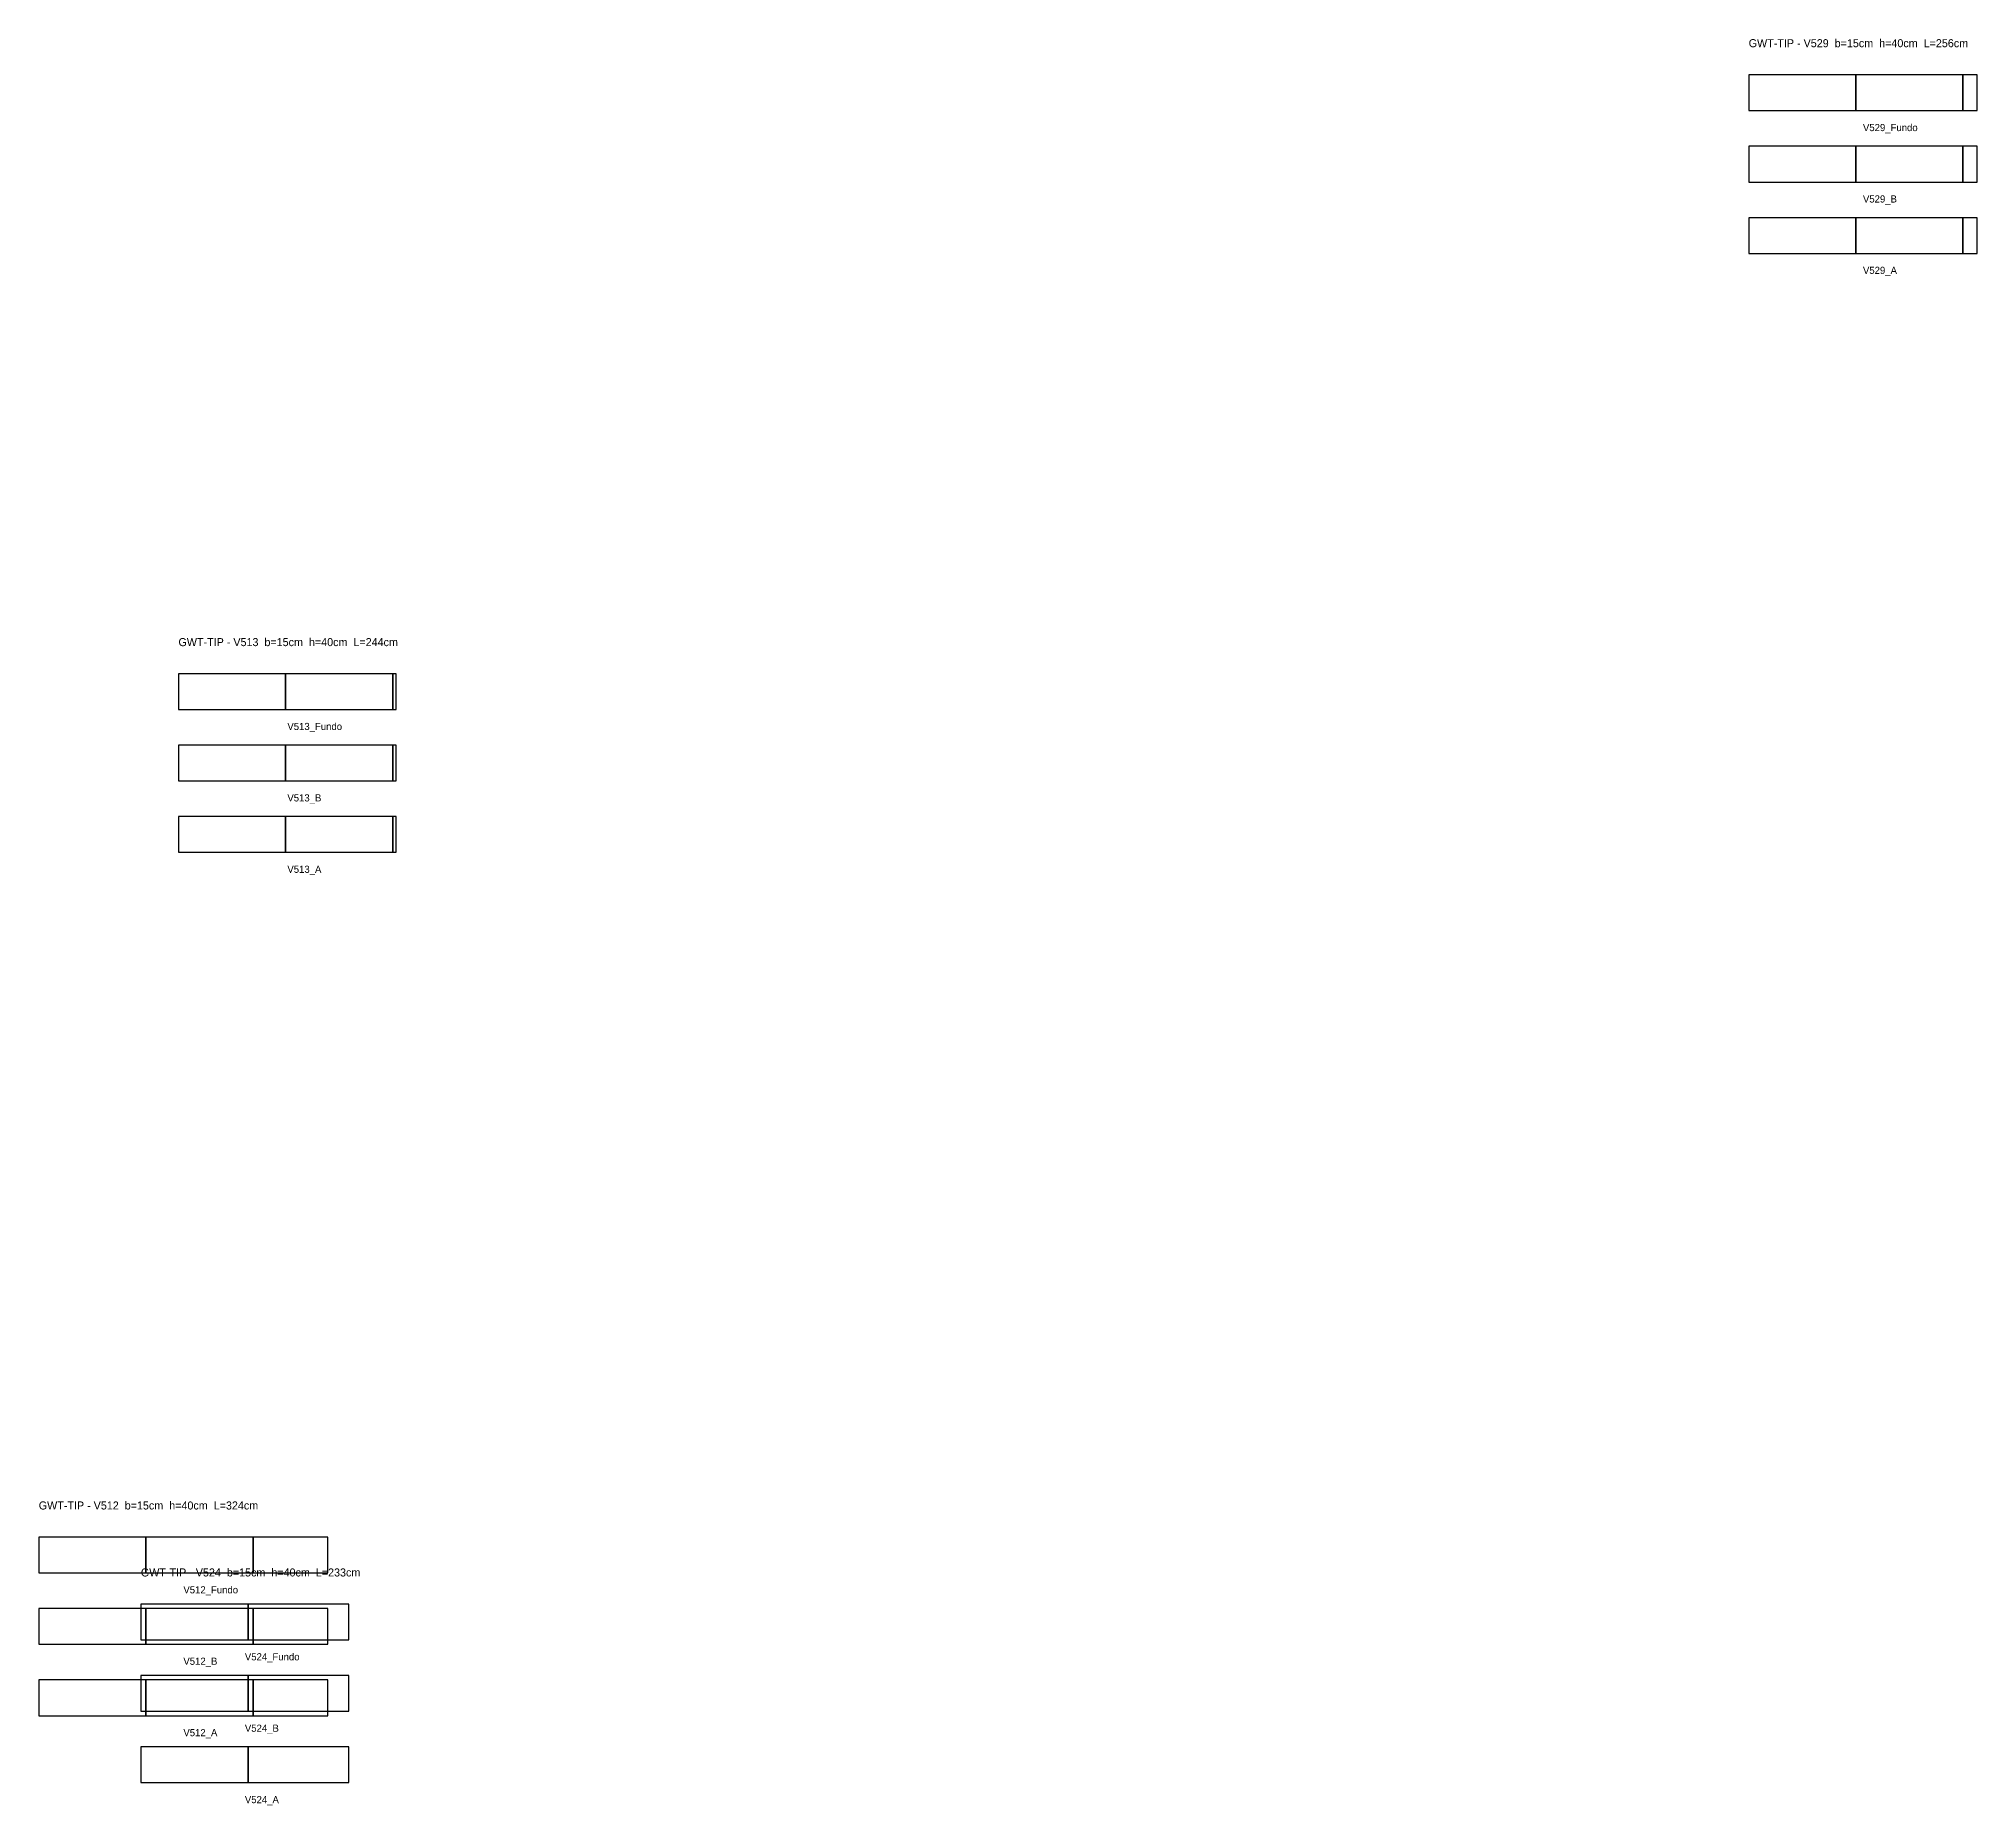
# Model space of a CAD drawing. Header units: metres. Extents: x -162 to 19445, y -6125 to 28582.
# Drawn here: x 15267 to 17439, y 26603 to 28582 of the extents above; entities that cross this region are included whole.
import ezdxf

# ---------------------------------------------------------------- set-up
doc = ezdxf.new("R2010")
doc.units = ezdxf.units.M

msp = doc.modelspace()

# ---------------------------------------------------------------- texts
at = {"layer": 'NOMENCLATURA', "char_height": 9, "attachment_point": 1}
for s, insert in [('GWT-TIP - V529  b=15cm  h=40cm  L=256cm', (17182.93, 28581.74)), ('GWT-TIP - V513  b=15cm  h=40cm  L=244cm', (15423.9, 27910.75)), ('GWT-TIP - V512  b=15cm  h=40cm  L=324cm', (15267.4, 26943.46)), ('GWT-TIP - V524  b=15cm  h=40cm  L=233cm', (15381.79, 26868.43))]:
    msp.add_mtext(s, dxfattribs=dict(at, insert=insert))
at = {"layer": 'Texto Secao', "char_height": 8, "attachment_point": 1}
for s, insert in [('V529_Fundo', (17310.93, 28486.74)), ('V529_B', (17310.93, 28406.74)), ('V529_A', (17310.93, 28326.74)), ('V513_Fundo', (15545.9, 27815.75)), ('V513_B', (15545.9, 27735.75)), ('V513_A', (15545.9, 27655.75)), ('V512_Fundo', (15429.4, 26848.46)), ('V512_B', (15429.4, 26768.46)), ('V524_Fundo', (15498.29, 26773.43)), ('V512_A', (15429.4, 26688.46)), ('V524_B', (15498.29, 26693.43)), ('V524_A', (15498.29, 26613.43))]:
    msp.add_mtext(s, dxfattribs=dict(at, insert=insert))

# ---------------------------------------------------------------- linework, layer by layer
at = {"layer": 'Paineis'}
for points in [[(17182.93, 28501.74), (17302.93, 28501.74), (17302.93, 28541.74), (17182.93, 28541.74)], [(17302.93, 28501.74), (17422.93, 28501.74), (17422.93, 28541.74), (17302.93, 28541.74)], [(17422.93, 28501.74), (17438.93, 28501.74), (17438.93, 28541.74), (17422.93, 28541.74)], [(17182.93, 28421.74), (17302.93, 28421.74), (17302.93, 28461.74), (17182.93, 28461.74)], [(17302.93, 28421.74), (17422.93, 28421.74), (17422.93, 28461.74), (17302.93, 28461.74)], [(17422.93, 28421.74), (17438.93, 28421.74), (17438.93, 28461.74), (17422.93, 28461.74)], [(17182.93, 28341.74), (17302.93, 28341.74), (17302.93, 28381.74), (17182.93, 28381.74)], [(17302.93, 28341.74), (17422.93, 28341.74), (17422.93, 28381.74), (17302.93, 28381.74)], [(17422.93, 28341.74), (17438.93, 28341.74), (17438.93, 28381.74), (17422.93, 28381.74)], [(15423.9, 27830.75), (15543.9, 27830.75), (15543.9, 27870.75), (15423.9, 27870.75)], [(15543.9, 27830.75), (15663.9, 27830.75), (15663.9, 27870.75), (15543.9, 27870.75)], [(15663.9, 27830.75), (15667.9, 27830.75), (15667.9, 27870.75), (15663.9, 27870.75)], [(15423.9, 27750.75), (15543.9, 27750.75), (15543.9, 27790.75), (15423.9, 27790.75)], [(15543.9, 27750.75), (15663.9, 27750.75), (15663.9, 27790.75), (15543.9, 27790.75)], [(15663.9, 27750.75), (15667.9, 27750.75), (15667.9, 27790.75), (15663.9, 27790.75)], [(15423.9, 27670.75), (15543.9, 27670.75), (15543.9, 27710.75), (15423.9, 27710.75)], [(15543.9, 27670.75), (15663.9, 27670.75), (15663.9, 27710.75), (15543.9, 27710.75)], [(15663.9, 27670.75), (15667.9, 27670.75), (15667.9, 27710.75), (15663.9, 27710.75)], [(15267.4, 26863.46), (15387.4, 26863.46), (15387.4, 26903.46), (15267.4, 26903.46)], [(15387.4, 26863.46), (15507.4, 26863.46), (15507.4, 26903.46), (15387.4, 26903.46)], [(15507.4, 26863.46), (15591.4, 26863.46), (15591.4, 26903.46), (15507.4, 26903.46)], [(15267.4, 26783.46), (15387.4, 26783.46), (15387.4, 26823.46), (15267.4, 26823.46)], [(15381.79, 26788.43), (15501.79, 26788.43), (15501.79, 26828.43), (15381.79, 26828.43)], [(15387.4, 26783.46), (15507.4, 26783.46), (15507.4, 26823.46), (15387.4, 26823.46)], [(15501.79, 26788.43), (15614.79, 26788.43), (15614.79, 26828.43), (15501.79, 26828.43)], [(15507.4, 26783.46), (15591.4, 26783.46), (15591.4, 26823.46), (15507.4, 26823.46)], [(15267.4, 26703.46), (15387.4, 26703.46), (15387.4, 26743.46), (15267.4, 26743.46)], [(15381.79, 26708.43), (15501.79, 26708.43), (15501.79, 26748.43), (15381.79, 26748.43)], [(15387.4, 26703.46), (15507.4, 26703.46), (15507.4, 26743.46), (15387.4, 26743.46)], [(15501.79, 26708.43), (15614.79, 26708.43), (15614.79, 26748.43), (15501.79, 26748.43)], [(15507.4, 26703.46), (15591.4, 26703.46), (15591.4, 26743.46), (15507.4, 26743.46)], [(15381.79, 26628.43), (15501.79, 26628.43), (15501.79, 26668.43), (15381.79, 26668.43)], [(15501.79, 26628.43), (15614.79, 26628.43), (15614.79, 26668.43), (15501.79, 26668.43)]]:
    msp.add_lwpolyline(points, close=True, dxfattribs=at)

msp.set_redraw_order([(e.dxf.handle, doc.entitydb.next_handle()) for e in msp.query("TEXT MTEXT ATTDEF DIMENSION ARC_DIMENSION")])  # texts and dimensions are drawn at this point

doc.saveas('drawing.dxf')
